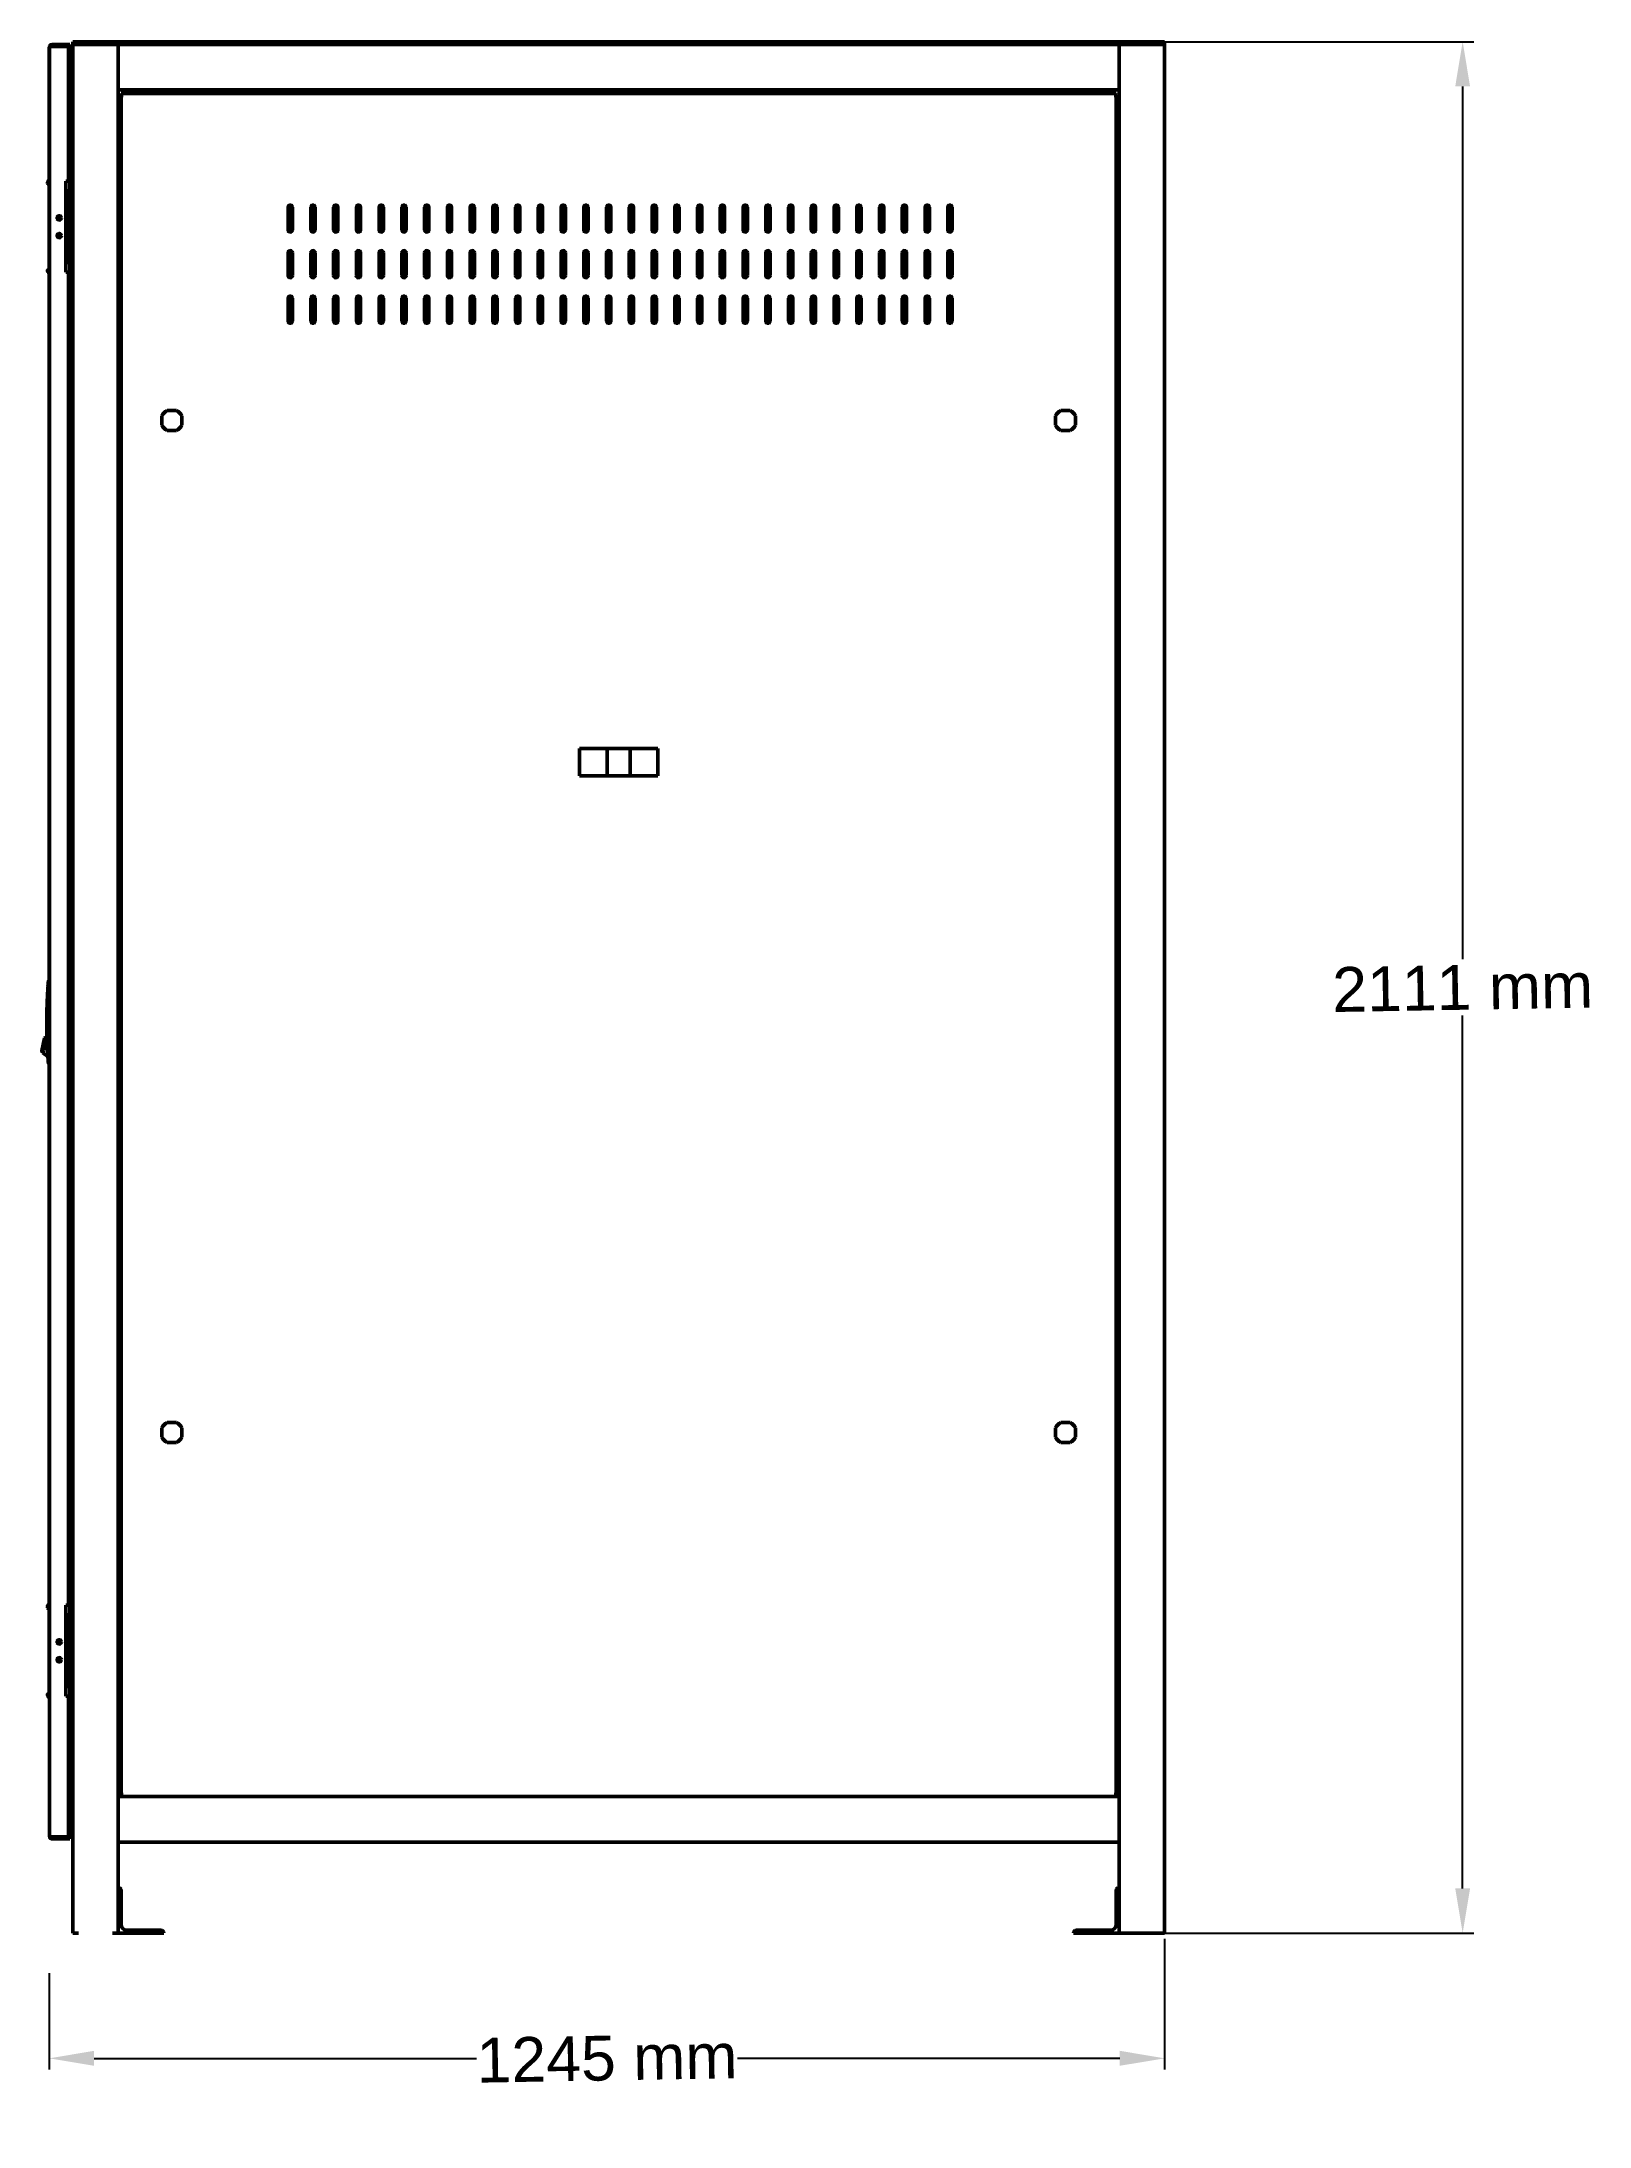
# Model space of a CAD drawing. Header units: millimetres. Extents: x -1 to 172, y -22 to 211.
import ezdxf

# ---------------------------------------------------------------- set-up
doc = ezdxf.new("R2010")
doc.units = ezdxf.units.MM
doc.layers.add('Visible (ANSI)', color=7, linetype='Continuous', lineweight=50)
doc.styles.get("Standard").update_dxf_attribs({"font": 'arial.ttf'})
doc.dimstyles.new('ISO-25', dxfattribs={"dimtxt": 2.5, "dimasz": 2.5, "dimexe": 1.25, "dimexo": 0.625, "dimtad": 1, "dimtxsty": 'Standard', "dimcen": 2.5, "dimadec": 0, "dimazin": 0, "dimtfac": 1, "dimtmove": 0, "dimatfit": 3, "dimfxl": 1, "dimarcsym": 0})

msp = doc.modelspace()

# ---------------------------------------------------------------- blocks, each defined once
blk = doc.blocks.new('*D37')
at = {"color": 0, "lineweight": -2}
for p, q in [((124.49, -0.62), (124.49, -15.22)), ((0, -4.45), (0, -15.22)), ((5, -13.97), (47.68, -13.97)), ((119.49, -13.97), (76.82, -13.97))]:
    blk.add_line(p, q, dxfattribs=at)
at = {"color": 0}
for points in [[(5, -13.13), (5, -14.8), (0, -13.97)], [(119.49, -14.8), (119.49, -13.13), (124.49, -13.97)]]:
    blk.add_solid(points, dxfattribs=at)
at = {"layer": 'Defpoints', "color": 0}
for p in [(124.49, 0), (0, -3.82), (124.49, -13.97)]:
    blk.add_point(p, dxfattribs=at)
at = {"color": 0, "insert": (62.25, -13.97), "char_height": 5, "attachment_point": 5, "rotation": 1}
blk.add_mtext('1245 mm', dxfattribs=at)
blk = doc.blocks.new('*D38')
at = {"color": 0, "lineweight": -2}
for p, q in [((124.49, 211.07), (159.01, 211.07)), ((157.76, 206.07), (157.76, 108.67)), ((157.76, 5), (157.76, 102.4)), ((120.68, 0), (159.01, 0))]:
    blk.add_line(p, q, dxfattribs=at)
at = {"color": 0}
for points in [[(158.59, 206.07), (156.93, 206.07), (157.76, 211.07)], [(156.93, 5), (158.59, 5), (157.76, 0)]]:
    blk.add_solid(points, dxfattribs=at)
at = {"layer": 'Defpoints', "color": 0}
for p in [(123.86, 211.07), (157.76, 211.07), (120.05, 0)]:
    blk.add_point(p, dxfattribs=at)
at = {"color": 0, "insert": (157.76, 105.54), "char_height": 5, "attachment_point": 5, "rotation": 1}
blk.add_mtext('2111 mm', dxfattribs=at)

# ---------------------------------------------------------------- dimensions: what is measured, and where the dimension line sits
for base, p1, p2, angle, text, picture, middle in [((157.76, 211.07), (120.051, 0), (123.86, 211.07), 270, '2111 mm', '*D38', (157.76, 105.535)), ((124.495, -13.968), (0, -3.823), (124.495, 0), 180, '1245 mm', '*D37', (62.247, -13.968))]:
    dim = msp.add_linear_dim(base=base, p1=p1, p2=p2, angle=angle, text=text, dimstyle='ISO-25', override={"dimtxt": 5, "dimasz": 5})
    dim.commit()
    dim.dimension.update_dxf_attribs({"geometry": picture, "text_midpoint": middle, "text_rotation": 1})

# ---------------------------------------------------------------- linework, layer by layer
at = {"layer": 'Visible (ANSI)'}
for p, q in [((0, 185.759), (0, 210.461)), ((0.006, 10.822), (0.006, 210.461)), ((0.311, 210.765), (0.305, 210.765)), ((0.305, 210.765), (0.305, 210.765)), ((1.825, 210.765), (0.311, 210.765)), ((0.311, 210.613), (0.311, 210.765)), ((0.311, 210.613), (1.825, 210.613)), ((0.311, 210.537), (1.825, 210.537)), ((1.825, 210.765), (1.977, 210.765)), ((1.825, 210.613), (1.825, 210.765)), ((1.983, 210.537), (1.825, 210.537)), ((2.282, 210.765), (1.977, 210.765)), ((2.11, 210.461), (2.129, 210.461)), ((2.129, 210.407), (2.129, 210.461)), ((2.129, 210.407), (2.129, 195.499)), ((2.282, 210.765), (2.282, 194.42)), ((2.607, 211.07), (3.241, 211.07)), ((2.607, 211.07), (2.607, 210.765)), ((3.241, 210.765), (2.607, 210.765)), ((2.607, 210.765), (2.607, 0)), ((3.241, 210.765), (2.607, 210.765)), ((123.86, 211.07), (3.241, 211.07)), ((123.86, 210.765), (3.241, 210.765)), ((3.241, 210.765), (7.05, 210.765)), ((7.685, 210.13), (7.685, 210.765)), ((7.685, 210.13), (7.685, 206.321)), ((119.416, 210.13), (119.416, 210.765)), ((119.416, 210.13), (119.416, 206.321)), ((120.051, 210.765), (123.86, 210.765)), ((123.86, 211.07), (124.495, 211.07)), ((124.495, 210.765), (123.86, 210.765)), ((124.495, 210.765), (123.86, 210.765)), ((124.495, 210.765), (124.495, 211.07)), ((124.495, 210.765), (124.495, 0)), ((7.685, 205.687), (7.685, 206.321)), ((7.685, 205.687), (119.416, 205.687)), ((7.685, 205.687), (7.685, 15.236)), ((8.003, 205.29), (119.099, 205.29)), ((8.003, 205.169), (8.003, 205.29)), ((8.003, 15.419), (8.003, 205.108)), ((8.125, 205.108), (8.003, 205.108)), ((8.142, 205.108), (8.125, 205.108)), ((8.142, 205.108), (8.182, 205.068)), ((15.303, 205.687), (15.303, 205.382)), ((15.303, 205.29), (15.303, 205.382)), ((20.382, 205.382), (20.382, 205.687)), ((20.382, 205.382), (20.382, 205.29)), ((62.281, 205.687), (62.281, 205.29)), ((64.82, 205.687), (64.82, 205.29)), ((106.72, 205.687), (106.72, 205.382)), ((106.72, 205.29), (106.72, 205.382)), ((111.798, 205.382), (111.798, 205.687)), ((111.798, 205.382), (111.798, 205.29)), ((118.92, 205.068), (118.959, 205.108)), ((118.959, 205.108), (118.977, 205.108)), ((118.977, 205.108), (119.099, 205.108)), ((119.099, 205.169), (119.099, 205.29)), ((119.099, 205.108), (119.099, 15.419)), ((119.416, 205.687), (119.416, 206.321)), ((119.416, 205.687), (119.416, 15.236)), ((-0.053, 195.576), (0, 195.592)), ((2.129, 195.499), (1.825, 195.499)), ((1.825, 185.341), (1.825, 195.499)), ((-0.201, 195.346), (-0.186, 195.227)), ((0, 195.082), (-0.165, 195.188)), ((1.825, 194.42), (1.907, 194.42)), ((2.157, 194.42), (1.907, 194.42)), ((2.507, 194.42), (2.157, 194.42)), ((2.157, 192.414), (2.157, 194.42)), ((2.507, 194.42), (2.507, 186.422)), ((2.607, 194.42), (2.507, 194.42)), ((1.832, 192.17), (1.825, 192.17)), ((1.832, 192.17), (1.832, 191.91)), ((1.832, 188.931), (1.832, 191.91)), ((2.319, 192.252), (2.085, 192.252)), ((2.085, 192.252), (2.085, 191.588)), ((2.319, 191.588), (2.085, 191.588)), ((2.157, 192.414), (2.319, 192.252)), ((2.157, 192.353), (2.157, 192.414)), ((2.319, 191.588), (2.157, 191.426)), ((2.157, 191.487), (2.157, 191.426)), ((2.157, 191.426), (2.157, 189.415)), ((2.319, 192.252), (2.319, 191.588)), ((26.652, 190.054), (26.652, 192.594)), ((26.809, 192.594), (26.809, 190.054)), ((27.129, 192.594), (27.129, 190.054)), ((29.191, 190.054), (29.191, 192.594)), ((29.348, 192.594), (29.348, 190.054)), ((29.668, 192.594), (29.668, 190.054)), ((31.73, 190.054), (31.73, 192.594)), ((31.888, 192.594), (31.888, 190.054)), ((32.208, 192.594), (32.208, 190.054)), ((34.27, 190.054), (34.27, 192.594)), ((34.427, 192.594), (34.427, 190.054)), ((34.747, 192.594), (34.747, 190.054)), ((36.809, 190.054), (36.809, 192.594)), ((36.966, 192.594), (36.966, 190.054)), ((37.286, 192.594), (37.286, 190.054)), ((39.348, 190.054), (39.348, 192.594)), ((39.506, 192.594), (39.506, 190.054)), ((39.826, 192.594), (39.826, 190.054)), ((41.888, 190.054), (41.888, 192.594)), ((42.045, 192.594), (42.045, 190.054)), ((42.365, 192.594), (42.365, 190.054)), ((44.427, 190.054), (44.427, 192.594)), ((44.584, 192.594), (44.584, 190.054)), ((44.904, 192.594), (44.904, 190.054)), ((46.966, 190.054), (46.966, 192.594)), ((47.124, 192.594), (47.124, 190.054)), ((47.444, 192.594), (47.444, 190.054)), ((49.506, 190.054), (49.506, 192.594)), ((49.663, 192.594), (49.663, 190.054)), ((49.983, 192.594), (49.983, 190.054)), ((52.045, 190.054), (52.045, 192.594)), ((52.202, 192.594), (52.202, 190.054)), ((52.522, 192.594), (52.522, 190.054)), ((54.584, 190.054), (54.584, 192.594)), ((54.742, 192.594), (54.742, 190.054)), ((55.062, 192.594), (55.062, 190.054)), ((57.124, 190.054), (57.124, 192.594)), ((57.281, 192.594), (57.281, 190.054)), ((57.601, 192.594), (57.601, 190.054)), ((59.663, 190.054), (59.663, 192.594)), ((59.821, 192.594), (59.821, 190.054)), ((60.14, 192.594), (60.14, 190.054)), ((62.202, 190.054), (62.202, 192.594)), ((62.281, 192.771), (62.281, 189.877)), ((62.68, 192.594), (62.68, 190.054)), ((64.742, 190.054), (64.742, 192.594)), ((64.82, 192.771), (64.82, 189.877)), ((64.899, 192.594), (64.899, 190.054)), ((65.219, 192.594), (65.219, 190.054)), ((67.281, 190.054), (67.281, 192.594)), ((67.439, 192.594), (67.439, 190.054)), ((67.758, 192.594), (67.758, 190.054)), ((69.82, 190.054), (69.82, 192.594)), ((69.978, 192.594), (69.978, 190.054)), ((70.298, 192.594), (70.298, 190.054)), ((72.36, 190.054), (72.36, 192.594)), ((72.517, 192.594), (72.517, 190.054)), ((72.837, 192.594), (72.837, 190.054)), ((74.899, 190.054), (74.899, 192.594)), ((75.057, 192.594), (75.057, 190.054)), ((75.377, 192.594), (75.377, 190.054)), ((77.438, 190.054), (77.438, 192.594)), ((77.596, 192.594), (77.596, 190.054)), ((77.916, 192.594), (77.916, 190.054)), ((79.978, 190.054), (79.978, 192.594)), ((80.135, 192.594), (80.135, 190.054)), ((80.455, 192.594), (80.455, 190.054)), ((82.517, 190.054), (82.517, 192.594)), ((82.675, 192.594), (82.675, 190.054)), ((82.995, 192.594), (82.995, 190.054)), ((85.056, 190.054), (85.056, 192.594)), ((85.214, 192.594), (85.214, 190.054)), ((85.534, 192.594), (85.534, 190.054)), ((87.596, 190.054), (87.596, 192.594)), ((87.753, 192.594), (87.753, 190.054)), ((88.073, 192.594), (88.073, 190.054)), ((90.135, 190.054), (90.135, 192.594)), ((90.293, 192.594), (90.293, 190.054)), ((90.613, 192.594), (90.613, 190.054)), ((92.675, 190.054), (92.675, 192.594)), ((92.832, 192.594), (92.832, 190.054)), ((93.152, 192.594), (93.152, 190.054)), ((95.214, 190.054), (95.214, 192.594)), ((95.371, 192.594), (95.371, 190.054)), ((95.691, 192.594), (95.691, 190.054)), ((97.753, 190.054), (97.753, 192.594)), ((97.911, 192.594), (97.911, 190.054)), ((98.231, 192.594), (98.231, 190.054)), ((100.293, 190.054), (100.293, 192.594)), ((100.45, 192.594), (100.45, 190.054)), ((100.77, 192.594), (100.77, 190.054)), ((1.825, 188.671), (1.832, 188.671)), ((1.832, 188.931), (1.832, 188.671)), ((2.085, 189.253), (2.319, 189.253)), ((2.085, 189.253), (2.085, 188.589)), ((2.319, 188.589), (2.085, 188.589)), ((2.157, 189.354), (2.157, 189.415)), ((2.157, 189.415), (2.319, 189.253)), ((2.319, 188.589), (2.157, 188.427)), ((2.157, 188.427), (2.157, 188.488)), ((2.157, 188.427), (2.157, 186.422)), ((2.319, 189.253), (2.319, 188.589)), ((1.907, 186.422), (1.825, 186.422)), ((2.157, 186.422), (1.907, 186.422)), ((2.507, 186.422), (2.157, 186.422)), ((2.282, 186.422), (2.282, 35.506)), ((2.507, 186.422), (2.607, 186.422)), ((26.652, 184.976), (26.652, 187.515)), ((26.809, 187.515), (26.809, 184.976)), ((27.129, 187.515), (27.129, 184.976)), ((29.191, 184.976), (29.191, 187.515)), ((29.348, 187.515), (29.348, 184.976)), ((29.668, 187.515), (29.668, 184.976)), ((31.73, 184.976), (31.73, 187.515)), ((31.888, 187.515), (31.888, 184.976)), ((32.208, 187.515), (32.208, 184.976)), ((34.27, 184.976), (34.27, 187.515)), ((34.427, 187.515), (34.427, 184.976)), ((34.747, 187.515), (34.747, 184.976)), ((36.809, 184.976), (36.809, 187.515)), ((36.966, 187.515), (36.966, 184.976)), ((37.286, 187.515), (37.286, 184.976)), ((39.348, 184.976), (39.348, 187.515)), ((39.506, 187.515), (39.506, 184.976)), ((39.826, 187.515), (39.826, 184.976)), ((41.888, 184.976), (41.888, 187.515)), ((42.045, 187.515), (42.045, 184.976)), ((42.365, 187.515), (42.365, 184.976)), ((44.427, 184.976), (44.427, 187.515)), ((44.584, 187.515), (44.584, 184.976)), ((44.904, 187.515), (44.904, 184.976)), ((46.966, 184.976), (46.966, 187.515)), ((47.124, 187.515), (47.124, 184.976)), ((47.444, 187.515), (47.444, 184.976)), ((49.506, 184.976), (49.506, 187.515)), ((49.663, 187.515), (49.663, 184.976)), ((49.983, 187.515), (49.983, 184.976)), ((52.045, 184.976), (52.045, 187.515)), ((52.202, 187.515), (52.202, 184.976)), ((52.522, 187.515), (52.522, 184.976)), ((54.584, 184.976), (54.584, 187.515)), ((54.742, 187.515), (54.742, 184.976)), ((55.062, 187.515), (55.062, 184.976)), ((57.124, 184.976), (57.124, 187.515)), ((57.281, 187.515), (57.281, 184.976)), ((57.601, 187.515), (57.601, 184.976)), ((59.663, 184.976), (59.663, 187.515)), ((59.821, 187.515), (59.821, 184.976)), ((60.14, 187.515), (60.14, 184.976)), ((62.202, 184.976), (62.202, 187.515)), ((62.281, 187.692), (62.281, 184.799)), ((62.68, 187.515), (62.68, 184.976)), ((64.742, 184.976), (64.742, 187.515)), ((64.82, 187.692), (64.82, 184.799)), ((64.899, 187.515), (64.899, 184.976)), ((65.219, 187.515), (65.219, 184.976)), ((67.281, 184.976), (67.281, 187.515)), ((67.439, 187.515), (67.439, 184.976)), ((67.758, 187.515), (67.758, 184.976)), ((69.82, 184.976), (69.82, 187.515)), ((69.978, 187.515), (69.978, 184.976)), ((70.298, 187.515), (70.298, 184.976)), ((72.36, 184.976), (72.36, 187.515)), ((72.517, 187.515), (72.517, 184.976)), ((72.837, 187.515), (72.837, 184.976)), ((74.899, 184.976), (74.899, 187.515)), ((75.057, 187.515), (75.057, 184.976)), ((75.377, 187.515), (75.377, 184.976)), ((77.438, 184.976), (77.438, 187.515)), ((77.596, 187.515), (77.596, 184.976)), ((77.916, 187.515), (77.916, 184.976)), ((79.978, 184.976), (79.978, 187.515)), ((80.135, 187.515), (80.135, 184.976)), ((80.455, 187.515), (80.455, 184.976)), ((82.517, 184.976), (82.517, 187.515)), ((82.675, 187.515), (82.675, 184.976)), ((82.995, 187.515), (82.995, 184.976)), ((85.056, 184.976), (85.056, 187.515)), ((85.214, 187.515), (85.214, 184.976)), ((85.534, 187.515), (85.534, 184.976)), ((87.596, 184.976), (87.596, 187.515)), ((87.753, 187.515), (87.753, 184.976)), ((88.073, 187.515), (88.073, 184.976)), ((90.135, 184.976), (90.135, 187.515)), ((90.293, 187.515), (90.293, 184.976)), ((90.613, 187.515), (90.613, 184.976)), ((92.675, 184.976), (92.675, 187.515)), ((92.832, 187.515), (92.832, 184.976)), ((93.152, 187.515), (93.152, 184.976)), ((95.214, 184.976), (95.214, 187.515)), ((95.371, 187.515), (95.371, 184.976)), ((95.691, 187.515), (95.691, 184.976)), ((97.753, 184.976), (97.753, 187.515)), ((97.911, 187.515), (97.911, 184.976)), ((98.231, 187.515), (98.231, 184.976)), ((100.293, 184.976), (100.293, 187.515)), ((100.45, 187.515), (100.45, 184.976)), ((100.77, 187.515), (100.77, 184.976)), ((-0.201, 185.496), (-0.186, 185.614)), ((0.006, 185.763), (-0.165, 185.653)), ((-0.053, 185.265), (0.006, 185.247)), ((0, 26.846), (0, 185.249)), ((1.825, 185.341), (2.129, 185.341)), ((2.129, 185.341), (2.129, 36.584)), ((26.652, 179.897), (26.652, 182.436)), ((26.809, 182.436), (26.809, 179.897)), ((27.129, 182.436), (27.129, 179.897)), ((29.191, 179.897), (29.191, 182.436)), ((29.348, 182.436), (29.348, 179.897)), ((29.668, 182.436), (29.668, 179.897)), ((31.73, 179.897), (31.73, 182.436)), ((31.888, 182.436), (31.888, 179.897)), ((32.208, 182.436), (32.208, 179.897)), ((34.27, 179.897), (34.27, 182.436)), ((34.427, 182.436), (34.427, 179.897)), ((34.747, 182.436), (34.747, 179.897)), ((36.809, 179.897), (36.809, 182.436)), ((36.966, 182.436), (36.966, 179.897)), ((37.286, 182.436), (37.286, 179.897)), ((39.348, 179.897), (39.348, 182.436)), ((39.506, 182.436), (39.506, 179.897)), ((39.826, 182.436), (39.826, 179.897)), ((41.888, 179.897), (41.888, 182.436)), ((42.045, 182.436), (42.045, 179.897)), ((42.365, 182.436), (42.365, 179.897)), ((44.427, 179.897), (44.427, 182.436)), ((44.584, 182.436), (44.584, 179.897)), ((44.904, 182.436), (44.904, 179.897)), ((46.966, 179.897), (46.966, 182.436)), ((47.124, 182.436), (47.124, 179.897)), ((47.444, 182.436), (47.444, 179.897)), ((49.506, 179.897), (49.506, 182.436)), ((49.663, 182.436), (49.663, 179.897)), ((49.983, 182.436), (49.983, 179.897)), ((52.045, 179.897), (52.045, 182.436)), ((52.202, 182.436), (52.202, 179.897)), ((52.522, 182.436), (52.522, 179.897)), ((54.584, 179.897), (54.584, 182.436)), ((54.742, 182.436), (54.742, 179.897)), ((55.062, 182.436), (55.062, 179.897)), ((57.124, 179.897), (57.124, 182.436)), ((57.281, 182.436), (57.281, 179.897)), ((57.601, 182.436), (57.601, 179.897)), ((59.663, 179.897), (59.663, 182.436)), ((59.821, 182.436), (59.821, 179.897)), ((60.14, 182.436), (60.14, 179.897)), ((62.202, 179.897), (62.202, 182.436)), ((62.281, 182.614), (62.281, 179.72)), ((62.68, 182.436), (62.68, 179.897)), ((64.742, 179.897), (64.742, 182.436)), ((64.82, 182.614), (64.82, 179.72)), ((64.899, 182.436), (64.899, 179.897)), ((65.219, 182.436), (65.219, 179.897)), ((67.281, 179.897), (67.281, 182.436)), ((67.439, 182.436), (67.439, 179.897)), ((67.758, 182.436), (67.758, 179.897)), ((69.82, 179.897), (69.82, 182.436)), ((69.978, 182.436), (69.978, 179.897)), ((70.298, 182.436), (70.298, 179.897)), ((72.36, 179.897), (72.36, 182.436)), ((72.517, 182.436), (72.517, 179.897)), ((72.837, 182.436), (72.837, 179.897)), ((74.899, 179.897), (74.899, 182.436)), ((75.057, 182.436), (75.057, 179.897)), ((75.377, 182.436), (75.377, 179.897)), ((77.438, 179.897), (77.438, 182.436)), ((77.596, 182.436), (77.596, 179.897)), ((77.916, 182.436), (77.916, 179.897)), ((79.978, 179.897), (79.978, 182.436)), ((80.135, 182.436), (80.135, 179.897)), ((80.455, 182.436), (80.455, 179.897)), ((82.517, 179.897), (82.517, 182.436)), ((82.675, 182.436), (82.675, 179.897)), ((82.995, 182.436), (82.995, 179.897)), ((85.056, 179.897), (85.056, 182.436)), ((85.214, 182.436), (85.214, 179.897)), ((85.534, 182.436), (85.534, 179.897)), ((87.596, 179.897), (87.596, 182.436)), ((87.753, 182.436), (87.753, 179.897)), ((88.073, 182.436), (88.073, 179.897)), ((90.135, 179.897), (90.135, 182.436)), ((90.293, 182.436), (90.293, 179.897)), ((90.613, 182.436), (90.613, 179.897)), ((92.675, 179.897), (92.675, 182.436)), ((92.832, 182.436), (92.832, 179.897)), ((93.152, 182.436), (93.152, 179.897)), ((95.214, 179.897), (95.214, 182.436)), ((95.371, 182.436), (95.371, 179.897)), ((95.691, 182.436), (95.691, 179.897)), ((97.753, 179.897), (97.753, 182.436)), ((97.911, 182.436), (97.911, 179.897)), ((98.231, 182.436), (98.231, 179.897)), ((100.293, 179.897), (100.293, 182.436)), ((100.45, 182.436), (100.45, 179.897)), ((100.77, 182.436), (100.77, 179.897)), ((7.685, 176.981), (8.003, 176.981)), ((119.099, 176.981), (119.416, 176.981)), ((8.003, 175.394), (7.685, 175.394)), ((8.003, 175.392), (7.685, 175.392)), ((119.416, 175.394), (119.099, 175.394)), ((119.416, 175.392), (119.099, 175.392)), ((8.003, 172.853), (7.685, 172.853)), ((119.416, 172.853), (119.099, 172.853)), ((7.99, 171.418), (7.685, 171.418)), ((7.99, 171.418), (8.003, 171.418)), ((13.15, 169.905), (14.207, 169.905)), ((112.894, 169.905), (113.951, 169.905)), ((119.099, 171.418), (119.112, 171.418)), ((119.416, 171.418), (119.112, 171.418)), ((12.574, 168.271), (12.574, 169.329)), ((14.207, 167.695), (13.15, 167.695)), ((14.784, 169.329), (14.784, 168.271)), ((112.318, 168.271), (112.318, 169.329)), ((113.951, 167.695), (112.894, 167.695)), ((114.528, 169.329), (114.528, 168.271)), ((7.685, 166.34), (7.99, 166.34)), ((8.003, 166.34), (7.99, 166.34)), ((119.112, 166.34), (119.099, 166.34)), ((119.112, 166.34), (119.416, 166.34)), ((7.685, 144.949), (8.003, 144.949)), ((119.099, 144.949), (119.416, 144.949)), ((8.003, 143.362), (7.685, 143.362)), ((8.003, 143.361), (7.685, 143.361)), ((119.416, 143.362), (119.099, 143.362)), ((119.416, 143.361), (119.099, 143.361)), ((8.003, 140.822), (7.685, 140.822)), ((119.416, 140.822), (119.099, 140.822)), ((59.178, 129.135), (59.178, 132.203)), ((59.178, 132.203), (67.924, 132.203)), ((62.281, 132.203), (62.281, 129.135)), ((64.82, 132.203), (64.82, 129.135)), ((67.924, 132.203), (67.924, 129.135)), ((67.924, 129.135), (59.178, 129.135)), ((7.685, 112.918), (8.003, 112.918)), ((119.099, 112.918), (119.416, 112.918)), ((8.003, 111.331), (7.685, 111.331)), ((8.003, 111.33), (7.685, 111.33)), ((119.416, 111.331), (119.099, 111.331)), ((119.416, 111.33), (119.099, 111.33)), ((8.003, 108.79), (7.685, 108.79)), ((7.685, 107.648), (7.948, 107.648)), ((7.685, 107.148), (7.948, 107.148)), ((7.948, 107.648), (7.948, 107.286)), ((7.948, 107.286), (7.948, 107.148)), ((119.416, 108.79), (119.099, 108.79)), ((-0.1, 106.298), (0, 106.298)), ((-0.1, 106.056), (-0.1, 105.578)), ((2.607, 105.926), (2.282, 105.875)), ((2.607, 104.867), (2.282, 104.755)), ((2.375, 102.81), (2.375, 102.326)), ((-0.313, 99.969), (-0.299, 100.029)), ((-0.299, 100.029), (-0.285, 100.089)), ((-0.26, 100.094), (-0.285, 100.089)), ((-0.285, 100.089), (-0.26, 100.093)), ((-0.1, 100.2), (-0.1, 100.2)), ((-0.1, 100.126), (-0.1, 100.126)), ((-0.1, 100.12), (-0.1, 100.12)), ((2.375, 102.326), (2.375, 101.073)), ((2.607, 101.949), (2.375, 101.949)), ((2.607, 101.449), (2.375, 101.449)), ((2.375, 101.073), (2.375, 100.588)), ((-0.851, 98.47), (-0.522, 99.866)), ((-0.694, 98.35), (-0.791, 98.373)), ((-0.72, 98.241), (-0.716, 98.256)), ((-0.159, 97.837), (-0.72, 98.241)), ((-0.716, 98.256), (-0.705, 98.303)), ((-0.705, 98.303), (-0.686, 98.385)), ((-0.686, 98.385), (-0.659, 98.5)), ((-0.659, 98.5), (-0.625, 98.642)), ((-0.625, 98.642), (-0.588, 98.801)), ((-0.588, 98.801), (-0.549, 98.965)), ((-0.549, 98.965), (-0.511, 99.127)), ((-0.511, 99.127), (-0.483, 99.247)), ((-0.511, 99.127), (-0.2, 98.544)), ((-0.483, 99.247), (-0.455, 99.367)), ((-0.455, 99.367), (-0.426, 99.487)), ((-0.329, 99.903), (-0.426, 99.925)), ((-0.426, 99.487), (-0.398, 99.608)), ((-0.398, 99.608), (-0.37, 99.728)), ((-0.37, 99.728), (-0.341, 99.848)), ((-0.341, 99.848), (-0.327, 99.909)), ((-0.327, 99.909), (-0.313, 99.969)), ((-0.1, 98.357), (-0.1, 98.357)), ((-0.1, 97.72), (-0.1, 97.242)), ((0, 97.001), (-0.1, 97.001)), ((7.685, 80.886), (8.003, 80.886)), ((8.003, 79.299), (7.685, 79.299)), ((8.003, 79.299), (7.685, 79.299)), ((119.099, 80.886), (119.416, 80.886)), ((119.416, 79.299), (119.099, 79.299)), ((119.416, 79.299), (119.099, 79.299)), ((8.003, 76.759), (7.685, 76.759)), ((119.416, 76.759), (119.099, 76.759)), ((7.99, 58.405), (7.685, 58.405)), ((7.99, 58.405), (8.003, 58.405)), ((119.099, 58.405), (119.112, 58.405)), ((119.416, 58.405), (119.112, 58.405)), ((12.574, 55.337), (12.574, 56.394)), ((13.15, 56.97), (14.207, 56.97)), ((14.784, 56.394), (14.784, 55.337)), ((112.318, 55.337), (112.318, 56.394)), ((112.894, 56.97), (113.951, 56.97)), ((114.528, 56.394), (114.528, 55.337)), ((14.207, 54.761), (13.15, 54.761)), ((113.951, 54.761), (112.894, 54.761)), ((7.685, 53.326), (7.99, 53.326)), ((8.003, 53.326), (7.99, 53.326)), ((119.112, 53.326), (119.099, 53.326)), ((119.112, 53.326), (119.416, 53.326)), ((7.685, 48.854), (8.003, 48.854)), ((119.099, 48.854), (119.416, 48.854)), ((8.003, 47.267), (7.685, 47.267)), ((119.416, 47.267), (119.099, 47.267)), ((8.003, 44.728), (7.685, 44.728)), ((119.416, 44.728), (119.099, 44.728)), ((7.876, 43.746), (7.685, 43.746)), ((7.876, 43.746), (7.876, 43.429)), ((7.876, 43.429), (7.876, 15.871)), ((7.971, 43.746), (8.003, 43.746)), ((7.971, 43.556), (7.971, 43.746)), ((7.971, 43.556), (8.003, 43.556)), ((-0.201, 36.432), (-0.186, 36.314)), ((0, 36.169), (-0.165, 36.274)), ((-0.053, 36.662), (0, 36.679)), ((2.129, 36.584), (1.825, 36.584)), ((1.825, 26.427), (1.825, 36.584)), ((1.825, 35.506), (1.907, 35.506)), ((2.157, 35.506), (1.907, 35.506)), ((2.507, 35.506), (2.157, 35.506)), ((2.157, 33.501), (2.157, 35.506)), ((2.507, 35.506), (2.507, 27.508)), ((2.607, 35.506), (2.507, 35.506)), ((1.832, 33.257), (1.825, 33.257)), ((1.832, 33.257), (1.832, 32.997)), ((1.832, 30.017), (1.832, 32.997)), ((2.319, 33.339), (2.085, 33.339)), ((2.085, 33.339), (2.085, 32.675)), ((2.319, 32.675), (2.085, 32.675)), ((2.157, 33.501), (2.319, 33.339)), ((2.157, 33.44), (2.157, 33.501)), ((2.319, 32.675), (2.157, 32.513)), ((2.157, 32.574), (2.157, 32.513)), ((2.319, 33.339), (2.319, 32.675)), ((2.085, 30.339), (2.319, 30.339)), ((2.085, 30.339), (2.085, 29.676)), ((2.157, 32.513), (2.157, 30.502)), ((2.157, 30.44), (2.157, 30.502)), ((2.157, 30.502), (2.319, 30.339)), ((2.319, 30.339), (2.319, 29.676)), ((1.825, 29.758), (1.832, 29.758)), ((1.832, 30.017), (1.832, 29.758)), ((2.319, 29.676), (2.085, 29.676)), ((2.319, 29.676), (2.157, 29.513)), ((2.157, 29.513), (2.157, 29.575)), ((2.157, 29.513), (2.157, 27.508)), ((-0.201, 26.582), (-0.186, 26.701)), ((0.006, 26.85), (-0.165, 26.74)), ((-0.053, 26.352), (0.006, 26.333)), ((1.907, 27.508), (1.825, 27.508)), ((1.825, 26.427), (2.129, 26.427)), ((2.157, 27.508), (1.907, 27.508)), ((2.129, 26.427), (2.129, 10.876)), ((2.507, 27.508), (2.157, 27.508)), ((2.282, 27.508), (2.282, 10.517)), ((2.507, 27.508), (2.607, 27.508)), ((7.685, 15.553), (7.876, 15.553)), ((8.003, 15.236), (7.685, 15.236)), ((7.685, 14.601), (7.685, 15.236)), ((7.685, 14.601), (7.685, 10.792)), ((7.876, 15.871), (7.876, 15.553)), ((7.971, 15.744), (8.003, 15.744)), ((7.971, 15.553), (7.971, 15.744)), ((7.971, 15.553), (8.003, 15.553)), ((8.125, 15.419), (8.003, 15.419)), ((8.003, 15.358), (8.003, 15.236)), ((119.099, 15.236), (8.003, 15.236)), ((119.099, 15.419), (118.977, 15.419)), ((119.099, 15.358), (119.099, 15.236)), ((119.416, 15.236), (119.099, 15.236)), ((119.381, 15.358), (119.416, 15.358)), ((119.416, 14.601), (119.416, 15.236)), ((119.416, 14.601), (119.416, 10.792)), ((0.305, 10.517), (0.311, 10.517)), ((0.305, 10.517), (0.305, 10.517)), ((1.825, 10.746), (0.311, 10.746)), ((0.311, 10.67), (1.825, 10.67)), ((0.311, 10.67), (0.311, 10.517)), ((0.311, 10.517), (1.825, 10.517)), ((1.825, 10.746), (1.983, 10.746)), ((1.825, 10.517), (1.825, 10.67)), ((1.825, 10.517), (1.977, 10.517)), ((1.977, 10.517), (2.282, 10.517)), ((2.11, 10.822), (2.129, 10.822)), ((2.129, 10.822), (2.129, 10.876)), ((7.685, 10.157), (7.685, 10.792)), ((7.685, 10.157), (119.416, 10.157)), ((7.685, 10.157), (7.685, 5.079)), ((119.416, 10.157), (119.416, 10.792)), ((119.416, 10.157), (119.416, 5.079)), ((7.685, 0), (7.685, 5.079)), ((7.685, 5.079), (7.698, 5.079)), ((8.003, 4.774), (8.003, 0.952)), ((119.099, 4.774), (119.099, 0.952)), ((119.416, 5.079), (119.404, 5.079)), ((119.416, 0), (119.416, 5.079)), ((3.241, 0), (2.607, 0)), ((7.685, 0), (7.05, 0)), ((12.764, 0), (7.685, 0)), ((8.638, 0.317), (12.459, 0.317)), ((12.764, 0.013), (12.764, 0)), ((114.338, 0.013), (114.338, 0)), ((114.338, 0), (119.416, 0)), ((118.464, 0.317), (114.642, 0.317)), ((120.051, 0), (119.416, 0)), ((120.051, 0), (123.86, 0)), ((124.495, 0), (123.86, 0))]:
    msp.add_line(p, q, dxfattribs=at)
for centre, radius in [((1.114, 191.41), 0.239), ((1.107, 191.42), 0.2), ((1.114, 189.427), 0.239), ((1.107, 189.421), 0.2), ((1.114, 32.496), 0.239), ((1.107, 32.507), 0.2), ((1.114, 30.513), 0.239), ((1.107, 30.507), 0.2)]:
    msp.add_circle(centre, radius, dxfattribs=at)
for centre, radius, start, end in [((1.825, 210.461), 0.152, 30, 90), ((119.569, 205.839), 0.305, 210, 240), ((0.957, 190.98), 1.2, 37.65846, 43.18342), ((26.89, 192.594), 0.239, 0, 180), ((26.57, 192.594), 0.239, 0, 47.91651), ((29.43, 192.594), 0.239, 0, 180), ((29.11, 192.594), 0.239, 0, 47.91651), ((31.969, 192.594), 0.239, 0, 180), ((31.649, 192.594), 0.239, 0, 47.91651), ((34.508, 192.594), 0.239, 0, 180), ((34.188, 192.594), 0.239, 0, 47.91651), ((37.048, 192.594), 0.239, 0, 180), ((36.728, 192.594), 0.239, 0, 47.91651), ((39.587, 192.594), 0.239, 0, 180), ((39.267, 192.594), 0.239, 0, 47.91651), ((42.126, 192.594), 0.239, 0, 180), ((41.806, 192.594), 0.239, 0, 47.91651), ((44.666, 192.594), 0.239, 0, 180), ((44.346, 192.594), 0.239, 0, 47.91651), ((47.205, 192.594), 0.239, 0, 180), ((46.885, 192.594), 0.239, 0, 47.91651), ((49.744, 192.594), 0.239, 0, 180), ((49.424, 192.594), 0.239, 0, 47.91651), ((52.284, 192.594), 0.239, 0, 180), ((51.964, 192.594), 0.239, 0, 47.91651), ((54.823, 192.594), 0.239, 0, 180), ((54.503, 192.594), 0.239, 0, 47.91651), ((57.362, 192.594), 0.239, 0, 180), ((57.042, 192.594), 0.239, 0, 47.91651), ((59.902, 192.594), 0.239, 0, 180), ((59.582, 192.594), 0.239, 0, 47.91651), ((62.441, 192.594), 0.239, 0, 180), ((64.98, 192.594), 0.239, 0, 180), ((64.661, 192.594), 0.239, 0, 47.91651), ((67.52, 192.594), 0.239, 0, 180), ((67.2, 192.594), 0.239, 0, 47.91651), ((70.059, 192.594), 0.239, 0, 180), ((69.739, 192.594), 0.239, 0, 47.91651), ((72.598, 192.594), 0.239, 0, 180), ((72.279, 192.594), 0.239, 0, 47.91651), ((75.138, 192.594), 0.239, 0, 180), ((74.818, 192.594), 0.239, 0, 47.91651), ((77.677, 192.594), 0.239, 0, 180), ((77.357, 192.594), 0.239, 0, 47.91651), ((80.217, 192.594), 0.239, 0, 180), ((79.897, 192.594), 0.239, 0, 47.91651), ((82.756, 192.594), 0.239, 0, 180), ((82.436, 192.594), 0.239, 0, 47.91651), ((85.295, 192.594), 0.239, 0, 180), ((84.975, 192.594), 0.239, 0, 47.91651), ((87.835, 192.594), 0.239, 0, 180), ((87.515, 192.594), 0.239, 0, 47.91651), ((90.374, 192.594), 0.239, 0, 180), ((90.054, 192.594), 0.239, 0, 47.91651), ((92.913, 192.594), 0.239, 0, 180), ((92.593, 192.594), 0.239, 0, 47.91651), ((95.453, 192.594), 0.239, 0, 180), ((95.133, 192.594), 0.239, 0, 47.91651), ((97.992, 192.594), 0.239, 0, 180), ((97.672, 192.594), 0.239, 0, 47.91651), ((100.531, 192.594), 0.239, 0, 180), ((100.211, 192.594), 0.239, 0, 47.91651), ((0.957, 189.861), 1.2, 316.81658, 322.34154), ((26.89, 190.054), 0.239, 180, 0), ((26.57, 190.054), 0.239, 312.08349, 0), ((29.43, 190.054), 0.239, 180, 0), ((29.11, 190.054), 0.239, 312.08349, 0), ((31.969, 190.054), 0.239, 180, 0), ((31.649, 190.054), 0.239, 312.08349, 0), ((34.508, 190.054), 0.239, 180, 0), ((34.188, 190.054), 0.239, 312.08349, 0), ((37.048, 190.054), 0.239, 180, 0), ((36.728, 190.054), 0.239, 312.08349, 0), ((39.587, 190.054), 0.239, 180, 0), ((39.267, 190.054), 0.239, 312.08349, 0), ((42.126, 190.054), 0.239, 180, 0), ((41.806, 190.054), 0.239, 312.08349, 0), ((44.666, 190.054), 0.239, 180, 0), ((44.346, 190.054), 0.239, 312.08349, 0), ((47.205, 190.054), 0.239, 180, 0), ((46.885, 190.054), 0.239, 312.08349, 0), ((49.744, 190.054), 0.239, 180, 0), ((49.424, 190.054), 0.239, 312.08349, 0), ((52.284, 190.054), 0.239, 180, 0), ((51.964, 190.054), 0.239, 312.08349, 0), ((54.823, 190.054), 0.239, 180, 0), ((54.503, 190.054), 0.239, 312.08349, 0), ((57.362, 190.054), 0.239, 180, 0), ((57.042, 190.054), 0.239, 312.08349, 0), ((59.902, 190.054), 0.239, 180, 0), ((59.582, 190.054), 0.239, 312.08349, 0), ((62.441, 190.054), 0.239, 180, 0), ((64.98, 190.054), 0.239, 180, 0), ((64.661, 190.054), 0.239, 312.08349, 0), ((67.52, 190.054), 0.239, 180, 0), ((67.2, 190.054), 0.239, 312.08349, 0), ((70.059, 190.054), 0.239, 180, 0), ((69.739, 190.054), 0.239, 312.08349, 0), ((72.598, 190.054), 0.239, 180, 0), ((72.279, 190.054), 0.239, 312.08349, 0), ((75.138, 190.054), 0.239, 180, 0), ((74.818, 190.054), 0.239, 312.08349, 0), ((77.677, 190.054), 0.239, 180, 0), ((77.357, 190.054), 0.239, 312.08349, 0), ((80.217, 190.054), 0.239, 180, 0), ((79.897, 190.054), 0.239, 312.08349, 0), ((82.756, 190.054), 0.239, 180, 0), ((82.436, 190.054), 0.239, 312.08349, 0), ((85.295, 190.054), 0.239, 180, 0), ((84.975, 190.054), 0.239, 312.08349, 0), ((87.835, 190.054), 0.239, 180, 0), ((87.515, 190.054), 0.239, 312.08349, 0), ((90.374, 190.054), 0.239, 180, 0), ((90.054, 190.054), 0.239, 312.08349, 0), ((92.913, 190.054), 0.239, 180, 0), ((92.593, 190.054), 0.239, 312.08349, 0), ((95.453, 190.054), 0.239, 180, 0), ((95.133, 190.054), 0.239, 312.08349, 0), ((97.992, 190.054), 0.239, 180, 0), ((97.672, 190.054), 0.239, 312.08349, 0), ((100.531, 190.054), 0.239, 180, 0), ((100.211, 190.054), 0.239, 312.08349, 0), ((26.89, 187.515), 0.239, 0, 180), ((26.57, 187.515), 0.239, 0, 47.91651), ((29.43, 187.515), 0.239, 0, 180), ((29.11, 187.515), 0.239, 0, 47.91651), ((31.969, 187.515), 0.239, 0, 180), ((31.649, 187.515), 0.239, 0, 47.91651), ((34.508, 187.515), 0.239, 0, 180), ((34.188, 187.515), 0.239, 0, 47.91651), ((37.048, 187.515), 0.239, 0, 180), ((36.728, 187.515), 0.239, 0, 47.91651), ((39.587, 187.515), 0.239, 0, 180), ((39.267, 187.515), 0.239, 0, 47.91651), ((42.126, 187.515), 0.239, 0, 180), ((41.806, 187.515), 0.239, 0, 47.91651), ((44.666, 187.515), 0.239, 0, 180), ((44.346, 187.515), 0.239, 0, 47.91651), ((47.205, 187.515), 0.239, 0, 180), ((46.885, 187.515), 0.239, 0, 47.91651), ((49.744, 187.515), 0.239, 0, 180), ((49.424, 187.515), 0.239, 0, 47.91651), ((52.284, 187.515), 0.239, 0, 180), ((51.964, 187.515), 0.239, 0, 47.91651), ((54.823, 187.515), 0.239, 0, 180), ((54.503, 187.515), 0.239, 0, 47.91651), ((57.362, 187.515), 0.239, 0, 180), ((57.042, 187.515), 0.239, 0, 47.91651), ((59.902, 187.515), 0.239, 0, 180), ((59.582, 187.515), 0.239, 0, 47.91651), ((62.441, 187.515), 0.239, 0, 180), ((64.98, 187.515), 0.239, 0, 180), ((64.661, 187.515), 0.239, 0, 47.91651), ((67.52, 187.515), 0.239, 0, 180), ((67.2, 187.515), 0.239, 0, 47.91651), ((70.059, 187.515), 0.239, 0, 180), ((69.739, 187.515), 0.239, 0, 47.91651), ((72.598, 187.515), 0.239, 0, 180), ((72.279, 187.515), 0.239, 0, 47.91651), ((75.138, 187.515), 0.239, 0, 180), ((74.818, 187.515), 0.239, 0, 47.91651), ((77.677, 187.515), 0.239, 0, 180), ((77.357, 187.515), 0.239, 0, 47.91651), ((80.217, 187.515), 0.239, 0, 180), ((79.897, 187.515), 0.239, 0, 47.91651), ((82.756, 187.515), 0.239, 0, 180), ((82.436, 187.515), 0.239, 0, 47.91651), ((85.295, 187.515), 0.239, 0, 180), ((84.975, 187.515), 0.239, 0, 47.91651), ((87.835, 187.515), 0.239, 0, 180), ((87.515, 187.515), 0.239, 0, 47.91651), ((90.374, 187.515), 0.239, 0, 180), ((90.054, 187.515), 0.239, 0, 47.91651), ((92.913, 187.515), 0.239, 0, 180), ((92.593, 187.515), 0.239, 0, 47.91651), ((95.453, 187.515), 0.239, 0, 180), ((95.133, 187.515), 0.239, 0, 47.91651), ((97.992, 187.515), 0.239, 0, 180), ((97.672, 187.515), 0.239, 0, 47.91651), ((100.531, 187.515), 0.239, 0, 180), ((100.211, 187.515), 0.239, 0, 47.91651), ((26.89, 184.976), 0.239, 180, 0), ((26.57, 184.976), 0.239, 312.08349, 0), ((29.43, 184.976), 0.239, 180, 0), ((29.11, 184.976), 0.239, 312.08349, 0), ((31.969, 184.976), 0.239, 180, 0), ((31.649, 184.976), 0.239, 312.08349, 0), ((34.508, 184.976), 0.239, 180, 0), ((34.188, 184.976), 0.239, 312.08349, 0), ((37.048, 184.976), 0.239, 180, 0), ((36.728, 184.976), 0.239, 312.08349, 0), ((39.587, 184.976), 0.239, 180, 0), ((39.267, 184.976), 0.239, 312.08349, 0), ((42.126, 184.976), 0.239, 180, 0), ((41.806, 184.976), 0.239, 312.08349, 0), ((44.666, 184.976), 0.239, 180, 0), ((44.346, 184.976), 0.239, 312.08349, 0), ((47.205, 184.976), 0.239, 180, 0), ((46.885, 184.976), 0.239, 312.08349, 0), ((49.744, 184.976), 0.239, 180, 0), ((49.424, 184.976), 0.239, 312.08349, 0), ((52.284, 184.976), 0.239, 180, 0), ((51.964, 184.976), 0.239, 312.08349, 0), ((54.823, 184.976), 0.239, 180, 0), ((54.503, 184.976), 0.239, 312.08349, 0), ((57.362, 184.976), 0.239, 180, 0), ((57.042, 184.976), 0.239, 312.08349, 0), ((59.902, 184.976), 0.239, 180, 0), ((59.582, 184.976), 0.239, 312.08349, 0), ((62.441, 184.976), 0.239, 180, 0), ((64.98, 184.976), 0.239, 180, 0), ((64.661, 184.976), 0.239, 312.08349, 0), ((67.52, 184.976), 0.239, 180, 0), ((67.2, 184.976), 0.239, 312.08349, 0), ((70.059, 184.976), 0.239, 180, 0), ((69.739, 184.976), 0.239, 312.08349, 0), ((72.598, 184.976), 0.239, 180, 0), ((72.279, 184.976), 0.239, 312.08349, 0), ((75.138, 184.976), 0.239, 180, 0), ((74.818, 184.976), 0.239, 312.08349, 0), ((77.677, 184.976), 0.239, 180, 0), ((77.357, 184.976), 0.239, 312.08349, 0), ((80.217, 184.976), 0.239, 180, 0), ((79.897, 184.976), 0.239, 312.08349, 0), ((82.756, 184.976), 0.239, 180, 0), ((82.436, 184.976), 0.239, 312.08349, 0), ((85.295, 184.976), 0.239, 180, 0), ((84.975, 184.976), 0.239, 312.08349, 0), ((87.835, 184.976), 0.239, 180, 0), ((87.515, 184.976), 0.239, 312.08349, 0), ((90.374, 184.976), 0.239, 180, 0), ((90.054, 184.976), 0.239, 312.08349, 0), ((92.913, 184.976), 0.239, 180, 0), ((92.593, 184.976), 0.239, 312.08349, 0), ((95.453, 184.976), 0.239, 180, 0), ((95.133, 184.976), 0.239, 312.08349, 0), ((97.992, 184.976), 0.239, 180, 0), ((97.672, 184.976), 0.239, 312.08349, 0), ((100.531, 184.976), 0.239, 180, 0), ((100.211, 184.976), 0.239, 312.08349, 0), ((26.89, 182.436), 0.239, 0, 180), ((26.57, 182.436), 0.239, 0, 47.91651), ((29.43, 182.436), 0.239, 0, 180), ((29.11, 182.436), 0.239, 0, 47.91651), ((31.969, 182.436), 0.239, 0, 180), ((31.649, 182.436), 0.239, 0, 47.91651), ((34.508, 182.436), 0.239, 0, 180), ((34.188, 182.436), 0.239, 0, 47.91651), ((37.048, 182.436), 0.239, 0, 180), ((36.728, 182.436), 0.239, 0, 47.91651), ((39.587, 182.436), 0.239, 0, 180), ((39.267, 182.436), 0.239, 0, 47.91651), ((42.126, 182.436), 0.239, 0, 180), ((41.806, 182.436), 0.239, 0, 47.91651), ((44.666, 182.436), 0.239, 0, 180), ((44.346, 182.436), 0.239, 0, 47.91651), ((47.205, 182.436), 0.239, 0, 180), ((46.885, 182.436), 0.239, 0, 47.91651), ((49.744, 182.436), 0.239, 0, 180), ((49.424, 182.436), 0.239, 0, 47.91651), ((52.284, 182.436), 0.239, 0, 180), ((51.964, 182.436), 0.239, 0, 47.91651), ((54.823, 182.436), 0.239, 0, 180), ((54.503, 182.436), 0.239, 0, 47.91651), ((57.362, 182.436), 0.239, 0, 180), ((57.042, 182.436), 0.239, 0, 47.91651), ((59.902, 182.436), 0.239, 0, 180), ((59.582, 182.436), 0.239, 0, 47.91651), ((62.441, 182.436), 0.239, 0, 180), ((64.98, 182.436), 0.239, 0, 180), ((64.661, 182.436), 0.239, 0, 47.91651), ((67.52, 182.436), 0.239, 0, 180), ((67.2, 182.436), 0.239, 0, 47.91651), ((70.059, 182.436), 0.239, 0, 180), ((69.739, 182.436), 0.239, 0, 47.91651), ((72.598, 182.436), 0.239, 0, 180), ((72.279, 182.436), 0.239, 0, 47.91651), ((75.138, 182.436), 0.239, 0, 180), ((74.818, 182.436), 0.239, 0, 47.91651), ((77.677, 182.436), 0.239, 0, 180), ((77.357, 182.436), 0.239, 0, 47.91651), ((80.217, 182.436), 0.239, 0, 180), ((79.897, 182.436), 0.239, 0, 47.91651), ((82.756, 182.436), 0.239, 0, 180), ((82.436, 182.436), 0.239, 0, 47.91651), ((85.295, 182.436), 0.239, 0, 180), ((84.975, 182.436), 0.239, 0, 47.91651), ((87.835, 182.436), 0.239, 0, 180), ((87.515, 182.436), 0.239, 0, 47.91651), ((90.374, 182.436), 0.239, 0, 180), ((90.054, 182.436), 0.239, 0, 47.91651), ((92.913, 182.436), 0.239, 0, 180), ((92.593, 182.436), 0.239, 0, 47.91651), ((95.453, 182.436), 0.239, 0, 180), ((95.133, 182.436), 0.239, 0, 47.91651), ((97.992, 182.436), 0.239, 0, 180), ((97.672, 182.436), 0.239, 0, 47.91651), ((100.531, 182.436), 0.239, 0, 180), ((100.211, 182.436), 0.239, 0, 47.91651), ((26.89, 179.897), 0.239, 180, 0), ((26.57, 179.897), 0.239, 312.08349, 0), ((29.43, 179.897), 0.239, 180, 0), ((29.11, 179.897), 0.239, 312.08349, 0), ((31.969, 179.897), 0.239, 180, 0), ((31.649, 179.897), 0.239, 312.08349, 0), ((34.508, 179.897), 0.239, 180, 0), ((34.188, 179.897), 0.239, 312.08349, 0), ((37.048, 179.897), 0.239, 180, 0), ((36.728, 179.897), 0.239, 312.08349, 0), ((39.587, 179.897), 0.239, 180, 0), ((39.267, 179.897), 0.239, 312.08349, 0), ((42.126, 179.897), 0.239, 180, 0), ((41.806, 179.897), 0.239, 312.08349, 0), ((44.666, 179.897), 0.239, 180, 0), ((44.346, 179.897), 0.239, 312.08349, 0), ((47.205, 179.897), 0.239, 180, 0), ((46.885, 179.897), 0.239, 312.08349, 0), ((49.744, 179.897), 0.239, 180, 0), ((49.424, 179.897), 0.239, 312.08349, 0), ((52.284, 179.897), 0.239, 180, 0), ((51.964, 179.897), 0.239, 312.08349, 0), ((54.823, 179.897), 0.239, 180, 0), ((54.503, 179.897), 0.239, 312.08349, 0), ((57.362, 179.897), 0.239, 180, 0), ((57.042, 179.897), 0.239, 312.08349, 0), ((59.902, 179.897), 0.239, 180, 0), ((59.582, 179.897), 0.239, 312.08349, 0), ((62.441, 179.897), 0.239, 180, 0), ((64.98, 179.897), 0.239, 180, 0), ((64.661, 179.897), 0.239, 312.08349, 0), ((67.52, 179.897), 0.239, 180, 0), ((67.2, 179.897), 0.239, 312.08349, 0), ((70.059, 179.897), 0.239, 180, 0), ((69.739, 179.897), 0.239, 312.08349, 0), ((72.598, 179.897), 0.239, 180, 0), ((72.279, 179.897), 0.239, 312.08349, 0), ((75.138, 179.897), 0.239, 180, 0), ((74.818, 179.897), 0.239, 312.08349, 0), ((77.677, 179.897), 0.239, 180, 0), ((77.357, 179.897), 0.239, 312.08349, 0), ((80.217, 179.897), 0.239, 180, 0), ((79.897, 179.897), 0.239, 312.08349, 0), ((82.756, 179.897), 0.239, 180, 0), ((82.436, 179.897), 0.239, 312.08349, 0), ((85.295, 179.897), 0.239, 180, 0), ((84.975, 179.897), 0.239, 312.08349, 0), ((87.835, 179.897), 0.239, 180, 0), ((87.515, 179.897), 0.239, 312.08349, 0), ((90.374, 179.897), 0.239, 180, 0), ((90.054, 179.897), 0.239, 312.08349, 0), ((92.913, 179.897), 0.239, 180, 0), ((92.593, 179.897), 0.239, 312.08349, 0), ((95.453, 179.897), 0.239, 180, 0), ((95.133, 179.897), 0.239, 312.08349, 0), ((97.992, 179.897), 0.239, 180, 0), ((97.672, 179.897), 0.239, 312.08349, 0), ((100.531, 179.897), 0.239, 180, 0), ((100.211, 179.897), 0.239, 312.08349, 0), ((13.679, 168.8), 1.225, 115.57123, 154.42877), ((13.679, 168.8), 1.225, 25.57123, 64.42877), ((113.423, 168.8), 1.225, 115.57123, 154.42877), ((113.423, 168.8), 1.225, 25.57123, 64.42877), ((13.679, 168.8), 1.225, 205.57123, 244.42877), ((13.679, 168.8), 1.225, 295.57123, 334.42877), ((113.423, 168.8), 1.225, 205.57123, 244.42877), ((113.423, 168.8), 1.225, 295.57123, 334.42877), ((-0.773, 98.451), 0.08, 166.74832, 256.74832), ((-0.444, 99.848), 0.08, 76.74832, 166.74832), ((13.679, 55.865), 1.225, 115.57123, 154.42877), ((13.679, 55.865), 1.225, 25.57123, 64.42877), ((113.423, 55.865), 1.225, 115.57123, 154.42877), ((113.423, 55.865), 1.225, 25.57123, 64.42877), ((13.679, 55.865), 1.225, 205.57123, 244.42877), ((13.679, 55.865), 1.225, 295.57123, 334.42877), ((113.423, 55.865), 1.225, 205.57123, 244.42877), ((113.423, 55.865), 1.225, 295.57123, 334.42877), ((0.957, 32.067), 1.2, 37.65846, 43.18342), ((0.957, 30.947), 1.2, 316.81658, 322.34154), ((119.381, 15.114), 0.244, 90, 150), ((1.825, 10.822), 0.152, 270, 330), ((7.698, 4.774), 0.305, 0, 90), ((119.404, 4.774), 0.305, 90, 180), ((8.638, 0.952), 0.635, 180, 270), ((12.459, 0.013), 0.305, 0, 90), ((114.642, 0.013), 0.305, 90, 180), ((118.464, 0.952), 0.635, 270, 0)]:
    msp.add_arc(centre, radius, start, end, dxfattribs=at)
for centre in [(-0.108, 195.448), (-0.108, 36.535)]:
    msp.add_ellipse(centre, major_axis=(-0.081, -0.126), ratio=0.3784073, dxfattribs=at)
for centre, major_axis, ratio, start_param, end_param in [((-0.03, 195.398), (-0.135, -0.21), 0.3784073, 5.8620394, 7.5128663), ((1.907, 192.353), (0.25, 0), 0.5773503, 5.5077878, 6.2831853), ((1.907, 191.487), (-0.25, 0), 0.5773503, 3.1415927, 3.9169902), ((1.907, 189.354), (0.25, 0), 0.5773503, 5.5077878, 6.2831853), ((1.907, 188.488), (-0.25, 0), 0.5773503, 3.1415927, 3.9169902), ((-0.108, 185.393), (0.081, -0.126), 0.3784073, 3.5627386, 5.8620394), ((-0.03, 185.443), (-0.135, 0.21), 0.3784073, 0, 2.3365108), ((-0.03, 36.485), (-0.135, -0.21), 0.3784073, 5.8620394, 7.5128663), ((1.907, 33.44), (0.25, 0), 0.5773503, 5.5077878, 6.2831853), ((1.907, 32.574), (-0.25, 0), 0.5773503, 3.1415927, 3.9169902), ((1.907, 30.44), (0.25, 0), 0.5773503, 5.5077878, 6.2831853), ((1.907, 29.575), (-0.25, 0), 0.5773503, 3.1415927, 3.9169902), ((-0.108, 26.479), (0.081, -0.126), 0.3784073, 3.5627386, 5.8620394), ((-0.03, 26.529), (-0.135, 0.21), 0.3784073, 0, 2.3365108)]:
    msp.add_ellipse(centre, major_axis=major_axis, ratio=ratio, start_param=start_param, end_param=end_param, dxfattribs=at)
for points, knots in [([(0.305, 210.765), (0.201, 210.765), (0.099, 210.708), (0.045, 210.619), (0.016, 210.572), (0, 210.516), (0, 210.461)], [0, 0, 0, 0, 1.0222572, 1.0222572, 1.0222572, 1.5707963, 1.5707963, 1.5707963, 1.5707963]), ([(0.311, 210.765), (0.207, 210.765), (0.105, 210.708), (0.051, 210.619), (0.022, 210.572), (0.006, 210.516), (0.006, 210.461)], [0, 0, 0, 0, 1.0222572, 1.0222572, 1.0222572, 1.5707963, 1.5707963, 1.5707963, 1.5707963]), ([(0.006, 210.461), (0.006, 210.477), (0.064, 210.494), (0.152, 210.51), (0.2, 210.519), (0.255, 210.528), (0.311, 210.537)], [0, 0, 0, 0, 1.0222572, 1.0222572, 1.0222572, 1.5707963, 1.5707963, 1.5707963, 1.5707963]), ([(0.169, 210.513), (0.184, 210.554), (0.217, 210.588), (0.258, 210.603), (0.275, 210.61), (0.293, 210.613), (0.311, 210.613)], [0.351675, 0.351675, 0.351675, 0.351675, 1.2156755, 1.2156755, 1.2156755, 1.5707963, 1.5707963, 1.5707963, 1.5707963]), ([(2.129, 210.461), (2.129, 210.563), (2.074, 210.664), (1.987, 210.718), (1.939, 210.749), (1.882, 210.765), (1.825, 210.765)], [1.5707963, 1.5707963, 1.5707963, 1.5707963, 2.5781132, 2.5781132, 2.5781132, 3.1415927, 3.1415927, 3.1415927, 3.1415927]), ([(8.247, 205.047), (8.191, 205.135), (8.135, 205.22), (8.079, 205.262), (8.053, 205.281), (8.028, 205.29), (8.003, 205.29)], [0, 0, 0, 0, 1.0809053, 1.0809053, 1.0809053, 1.5707963, 1.5707963, 1.5707963, 1.5707963]), ([(8.247, 205.047), (8.18, 205.099), (8.114, 205.149), (8.047, 205.164), (8.032, 205.167), (8.017, 205.169), (8.003, 205.169)], [0, 0, 0, 0, 1.2854203, 1.2854203, 1.2854203, 1.5707963, 1.5707963, 1.5707963, 1.5707963]), ([(8.003, 205.108), (8.003, 205.094), (8.054, 205.08), (8.132, 205.066), (8.167, 205.059), (8.207, 205.053), (8.247, 205.047)], [0, 0, 0, 0, 1.0809053, 1.0809053, 1.0809053, 1.5707963, 1.5707963, 1.5707963, 1.5707963]), ([(8.247, 205.047), (8.194, 205.063), (8.144, 205.08), (8.13, 205.097), (8.126, 205.1), (8.125, 205.104), (8.125, 205.108)], [0, 0, 0, 0, 1.2854203, 1.2854203, 1.2854203, 1.5707963, 1.5707963, 1.5707963, 1.5707963]), ([(119.099, 205.29), (119.043, 205.29), (118.987, 205.239), (118.931, 205.161), (118.906, 205.126), (118.88, 205.086), (118.855, 205.047)], [0, 0, 0, 0, 1.0809053, 1.0809053, 1.0809053, 1.5707963, 1.5707963, 1.5707963, 1.5707963]), ([(118.855, 205.047), (118.922, 205.099), (118.988, 205.149), (119.055, 205.164), (119.069, 205.167), (119.084, 205.169), (119.099, 205.169)], [0, 0, 0, 0, 1.2854203, 1.2854203, 1.2854203, 1.5707963, 1.5707963, 1.5707963, 1.5707963]), ([(118.855, 205.047), (118.907, 205.063), (118.957, 205.08), (118.972, 205.097), (118.975, 205.1), (118.977, 205.104), (118.977, 205.108)], [0, 0, 0, 0, 1.2854203, 1.2854203, 1.2854203, 1.5707963, 1.5707963, 1.5707963, 1.5707963]), ([(118.855, 205.047), (118.943, 205.061), (119.029, 205.075), (119.07, 205.089), (119.089, 205.095), (119.099, 205.101), (119.099, 205.108)], [0, 0, 0, 0, 1.0809053, 1.0809053, 1.0809053, 1.5707963, 1.5707963, 1.5707963, 1.5707963]), ([(2.157, 190.98), (2.157, 191.102), (2.137, 191.234), (2.053, 191.487), (1.989, 191.607), (1.907, 191.713)], [0, 0, 0, 0, 0.40206418, 0.40206418, 0.80412836, 0.80412836, 0.80412836, 0.80412836]), ([(1.907, 189.128), (1.989, 189.234), (2.053, 189.355), (2.137, 189.607), (2.157, 189.739), (2.157, 189.861)], [1.72294323, 1.72294323, 1.72294323, 1.72294323, 2.12500741, 2.12500741, 2.52707159, 2.52707159, 2.52707159, 2.52707159]), ([(-0.148, 97.666), (-0.17, 97.998), (-0.189, 98.329), (-0.222, 98.993), (-0.236, 99.325), (-0.258, 99.989), (-0.267, 100.321), (-0.278, 100.985), (-0.283, 101.649), (-0.278, 102.314), (-0.267, 102.978), (-0.258, 103.31), (-0.236, 103.974), (-0.222, 104.306), (-0.189, 104.969), (-0.17, 105.301), (-0.148, 105.632)], [0, 0, 0, 0, 0.009968477, 0.009968477, 0.019936954, 0.019936954, 0.02990543, 0.02990543, 0.039873907, 0.049842384, 0.049842384, 0.059810861, 0.059810861, 0.069779337, 0.069779337, 0.079747814, 0.079747814, 0.079747814, 0.079747814]), ([(-0.118, 106.056), (-0.116, 106.09), (-0.113, 106.122), (-0.109, 106.182), (-0.107, 106.208), (-0.104, 106.252), (-0.102, 106.269), (-0.1, 106.292), (-0.1, 106.298), (-0.1, 106.298)], [0, 0, 0, 0, 0.0010285435, 0.0010285435, 0.002057087, 0.002057087, 0.0030856305, 0.0030856305, 0.004114174, 0.004114174, 0.004114174, 0.004114174]), ([(-0.1, 105.578), (-0.1, 104.269), (-0.1, 102.959), (-0.1, 100.339), (-0.1, 99.029), (-0.1, 97.72)], [0, 0, 0, 0, 0.039312206, 0.039312206, 0.078624411, 0.078624411, 0.078624411, 0.078624411]), ([(-0.1, 97.001), (-0.1, 97.001), (-0.1, 97.007), (-0.102, 97.03), (-0.104, 97.047), (-0.106, 97.08), (-0.107, 97.092), (-0.109, 97.118), (-0.11, 97.132), (-0.113, 97.176), (-0.116, 97.208), (-0.118, 97.242)], [0, 0, 0, 0, 0.0010286498, 0.0010286498, 0.0020572996, 0.0020572996, 0.0025716244, 0.0025716244, 0.0030859493, 0.0030859493, 0.0041145991, 0.0041145991, 0.0041145991, 0.0041145991]), ([(8.003, 43.448), (7.955, 43.513), (7.913, 43.579), (7.892, 43.644), (7.881, 43.678), (7.876, 43.712), (7.876, 43.746)], [0.2163469, 0.2163469, 0.2163469, 0.2163469, 0.73193123, 0.73193123, 0.73193123, 1, 1, 1, 1]), ([(8.003, 43.53), (8.001, 43.533), (7.999, 43.536), (7.997, 43.539), (7.988, 43.55), (7.979, 43.556), (7.971, 43.556)], [0.66666667, 0.66666667, 0.66666667, 0.66666667, 0.73193123, 0.73193123, 0.73193123, 1, 1, 1, 1]), ([(2.157, 32.067), (2.157, 32.189), (2.137, 32.32), (2.053, 32.573), (1.989, 32.694), (1.907, 32.8)], [0, 0, 0, 0, 0.40206418, 0.40206418, 0.80412836, 0.80412836, 0.80412836, 0.80412836]), ([(1.907, 30.214), (1.989, 30.32), (2.053, 30.441), (2.137, 30.694), (2.157, 30.825), (2.157, 30.947)], [1.72294323, 1.72294323, 1.72294323, 1.72294323, 2.12500741, 2.12500741, 2.52707159, 2.52707159, 2.52707159, 2.52707159]), ([(8.003, 15.852), (7.955, 15.786), (7.913, 15.721), (7.892, 15.656), (7.881, 15.622), (7.876, 15.587), (7.876, 15.553)], [0.2163469, 0.2163469, 0.2163469, 0.2163469, 0.73193123, 0.73193123, 0.73193123, 1, 1, 1, 1]), ([(8.003, 15.769), (8.001, 15.766), (7.999, 15.763), (7.997, 15.761), (7.988, 15.75), (7.979, 15.744), (7.971, 15.744)], [0.66666667, 0.66666667, 0.66666667, 0.66666667, 0.73193123, 0.73193123, 0.73193123, 1, 1, 1, 1]), ([(8.247, 15.48), (8.18, 15.428), (8.114, 15.378), (8.047, 15.363), (8.032, 15.36), (8.017, 15.358), (8.003, 15.358)], [0, 0, 0, 0, 0.818324, 0.818324, 0.818324, 1, 1, 1, 1]), ([(8.003, 15.236), (8.059, 15.236), (8.115, 15.288), (8.17, 15.365), (8.196, 15.4), (8.221, 15.44), (8.247, 15.48)], [-1, -1, -1, -1, -0.3118743, -0.3118743, -0.3118743, 0, 0, 0, 0]), ([(8.031, 15.438), (8.054, 15.445), (8.089, 15.453), (8.132, 15.461), (8.167, 15.467), (8.207, 15.473), (8.247, 15.48)], [-0.68894155, -0.68894155, -0.68894155, -0.68894155, -0.31187429, -0.31187429, -0.31187429, 0, 0, 0, 0]), ([(8.247, 15.48), (8.194, 15.463), (8.144, 15.447), (8.13, 15.43), (8.126, 15.426), (8.125, 15.423), (8.125, 15.419)], [0, 0, 0, 0, 0.818324, 0.818324, 0.818324, 1, 1, 1, 1]), ([(118.855, 15.48), (118.922, 15.428), (118.988, 15.378), (119.055, 15.363), (119.069, 15.36), (119.084, 15.358), (119.099, 15.358)], [0, 0, 0, 0, 0.818324, 0.818324, 0.818324, 1, 1, 1, 1]), ([(118.855, 15.48), (118.907, 15.463), (118.957, 15.447), (118.972, 15.43), (118.975, 15.426), (118.977, 15.423), (118.977, 15.419)], [0, 0, 0, 0, 0.818324, 0.818324, 0.818324, 1, 1, 1, 1]), ([(119.07, 15.438), (119.048, 15.445), (119.012, 15.453), (118.97, 15.461), (118.935, 15.467), (118.895, 15.473), (118.855, 15.48)], [-0.68894155, -0.68894155, -0.68894155, -0.68894155, -0.31187429, -0.31187429, -0.31187429, 0, 0, 0, 0]), ([(119.099, 15.236), (119.043, 15.236), (118.987, 15.288), (118.931, 15.365), (118.906, 15.4), (118.88, 15.44), (118.855, 15.48)], [-1, -1, -1, -1, -0.3118743, -0.3118743, -0.3118743, 0, 0, 0, 0]), ([(0, 10.822), (0, 10.718), (0.057, 10.616), (0.146, 10.562), (0.193, 10.533), (0.249, 10.517), (0.305, 10.517)], [0, 0, 0, 0, 1.0222572, 1.0222572, 1.0222572, 1.5707963, 1.5707963, 1.5707963, 1.5707963]), ([(0.006, 10.822), (0.006, 10.718), (0.064, 10.616), (0.152, 10.562), (0.2, 10.533), (0.255, 10.517), (0.311, 10.517)], [0, 0, 0, 0, 1.0222572, 1.0222572, 1.0222572, 1.5707963, 1.5707963, 1.5707963, 1.5707963]), ([(0.311, 10.746), (0.207, 10.762), (0.105, 10.779), (0.051, 10.795), (0.022, 10.804), (0.006, 10.813), (0.006, 10.822)], [0, 0, 0, 0, 1.0222572, 1.0222572, 1.0222572, 1.5707963, 1.5707963, 1.5707963, 1.5707963]), ([(0.169, 10.77), (0.184, 10.729), (0.217, 10.694), (0.258, 10.679), (0.275, 10.673), (0.293, 10.67), (0.311, 10.67)], [0.351675, 0.351675, 0.351675, 0.351675, 1.2156755, 1.2156755, 1.2156755, 1.5707963, 1.5707963, 1.5707963, 1.5707963]), ([(1.825, 10.517), (1.927, 10.517), (2.027, 10.573), (2.082, 10.659), (2.113, 10.708), (2.129, 10.765), (2.129, 10.822)], [-3.1415927, -3.1415927, -3.1415927, -3.1415927, -2.1342758, -2.1342758, -2.1342758, -1.5707963, -1.5707963, -1.5707963, -1.5707963])]:
    msp.add_open_spline(points, degree=3, knots=knots, dxfattribs=at)
for points in [[(0, 210.461), (0, 210.464), (0.002, 210.467), (0.007, 210.471)], [(1.983, 210.537), (2.072, 210.51), (2.129, 210.459), (2.129, 210.407)], [(-0.148, 105.632), (-0.139, 105.775), (-0.129, 105.917), (-0.118, 106.056)], [(-0.118, 97.242), (-0.129, 97.382), (-0.139, 97.524), (-0.148, 97.666)], [(8.003, 15.419), (8.003, 15.425), (8.013, 15.432), (8.031, 15.438)], [(119.099, 15.419), (119.099, 15.425), (119.089, 15.432), (119.07, 15.438)], [(0.007, 10.812), (0.002, 10.815), (0, 10.819), (0, 10.822)], [(2.129, 10.876), (2.129, 10.824), (2.072, 10.773), (1.983, 10.746)]]:
    msp.add_open_spline(points, degree=3, dxfattribs=at)
for points, weights in [([(2.282, 102.81), (2.344, 102.81), (2.375, 102.81), (2.375, 102.81)], [0.981555897246, 0.963218603114, 0.969366637365, 1]), ([(2.375, 100.588), (2.375, 100.588), (2.344, 100.588), (2.282, 100.588)], [1, 0.969366637366, 0.963218603115, 0.981555897247])]:
    msp.add_rational_spline(points, weights, degree=3, dxfattribs=at)

msp.set_redraw_order([(e.dxf.handle, doc.entitydb.next_handle()) for e in msp.query("TEXT MTEXT ATTDEF DIMENSION ARC_DIMENSION")])  # texts and dimensions are drawn at this point

doc.saveas('drawing.dxf')
